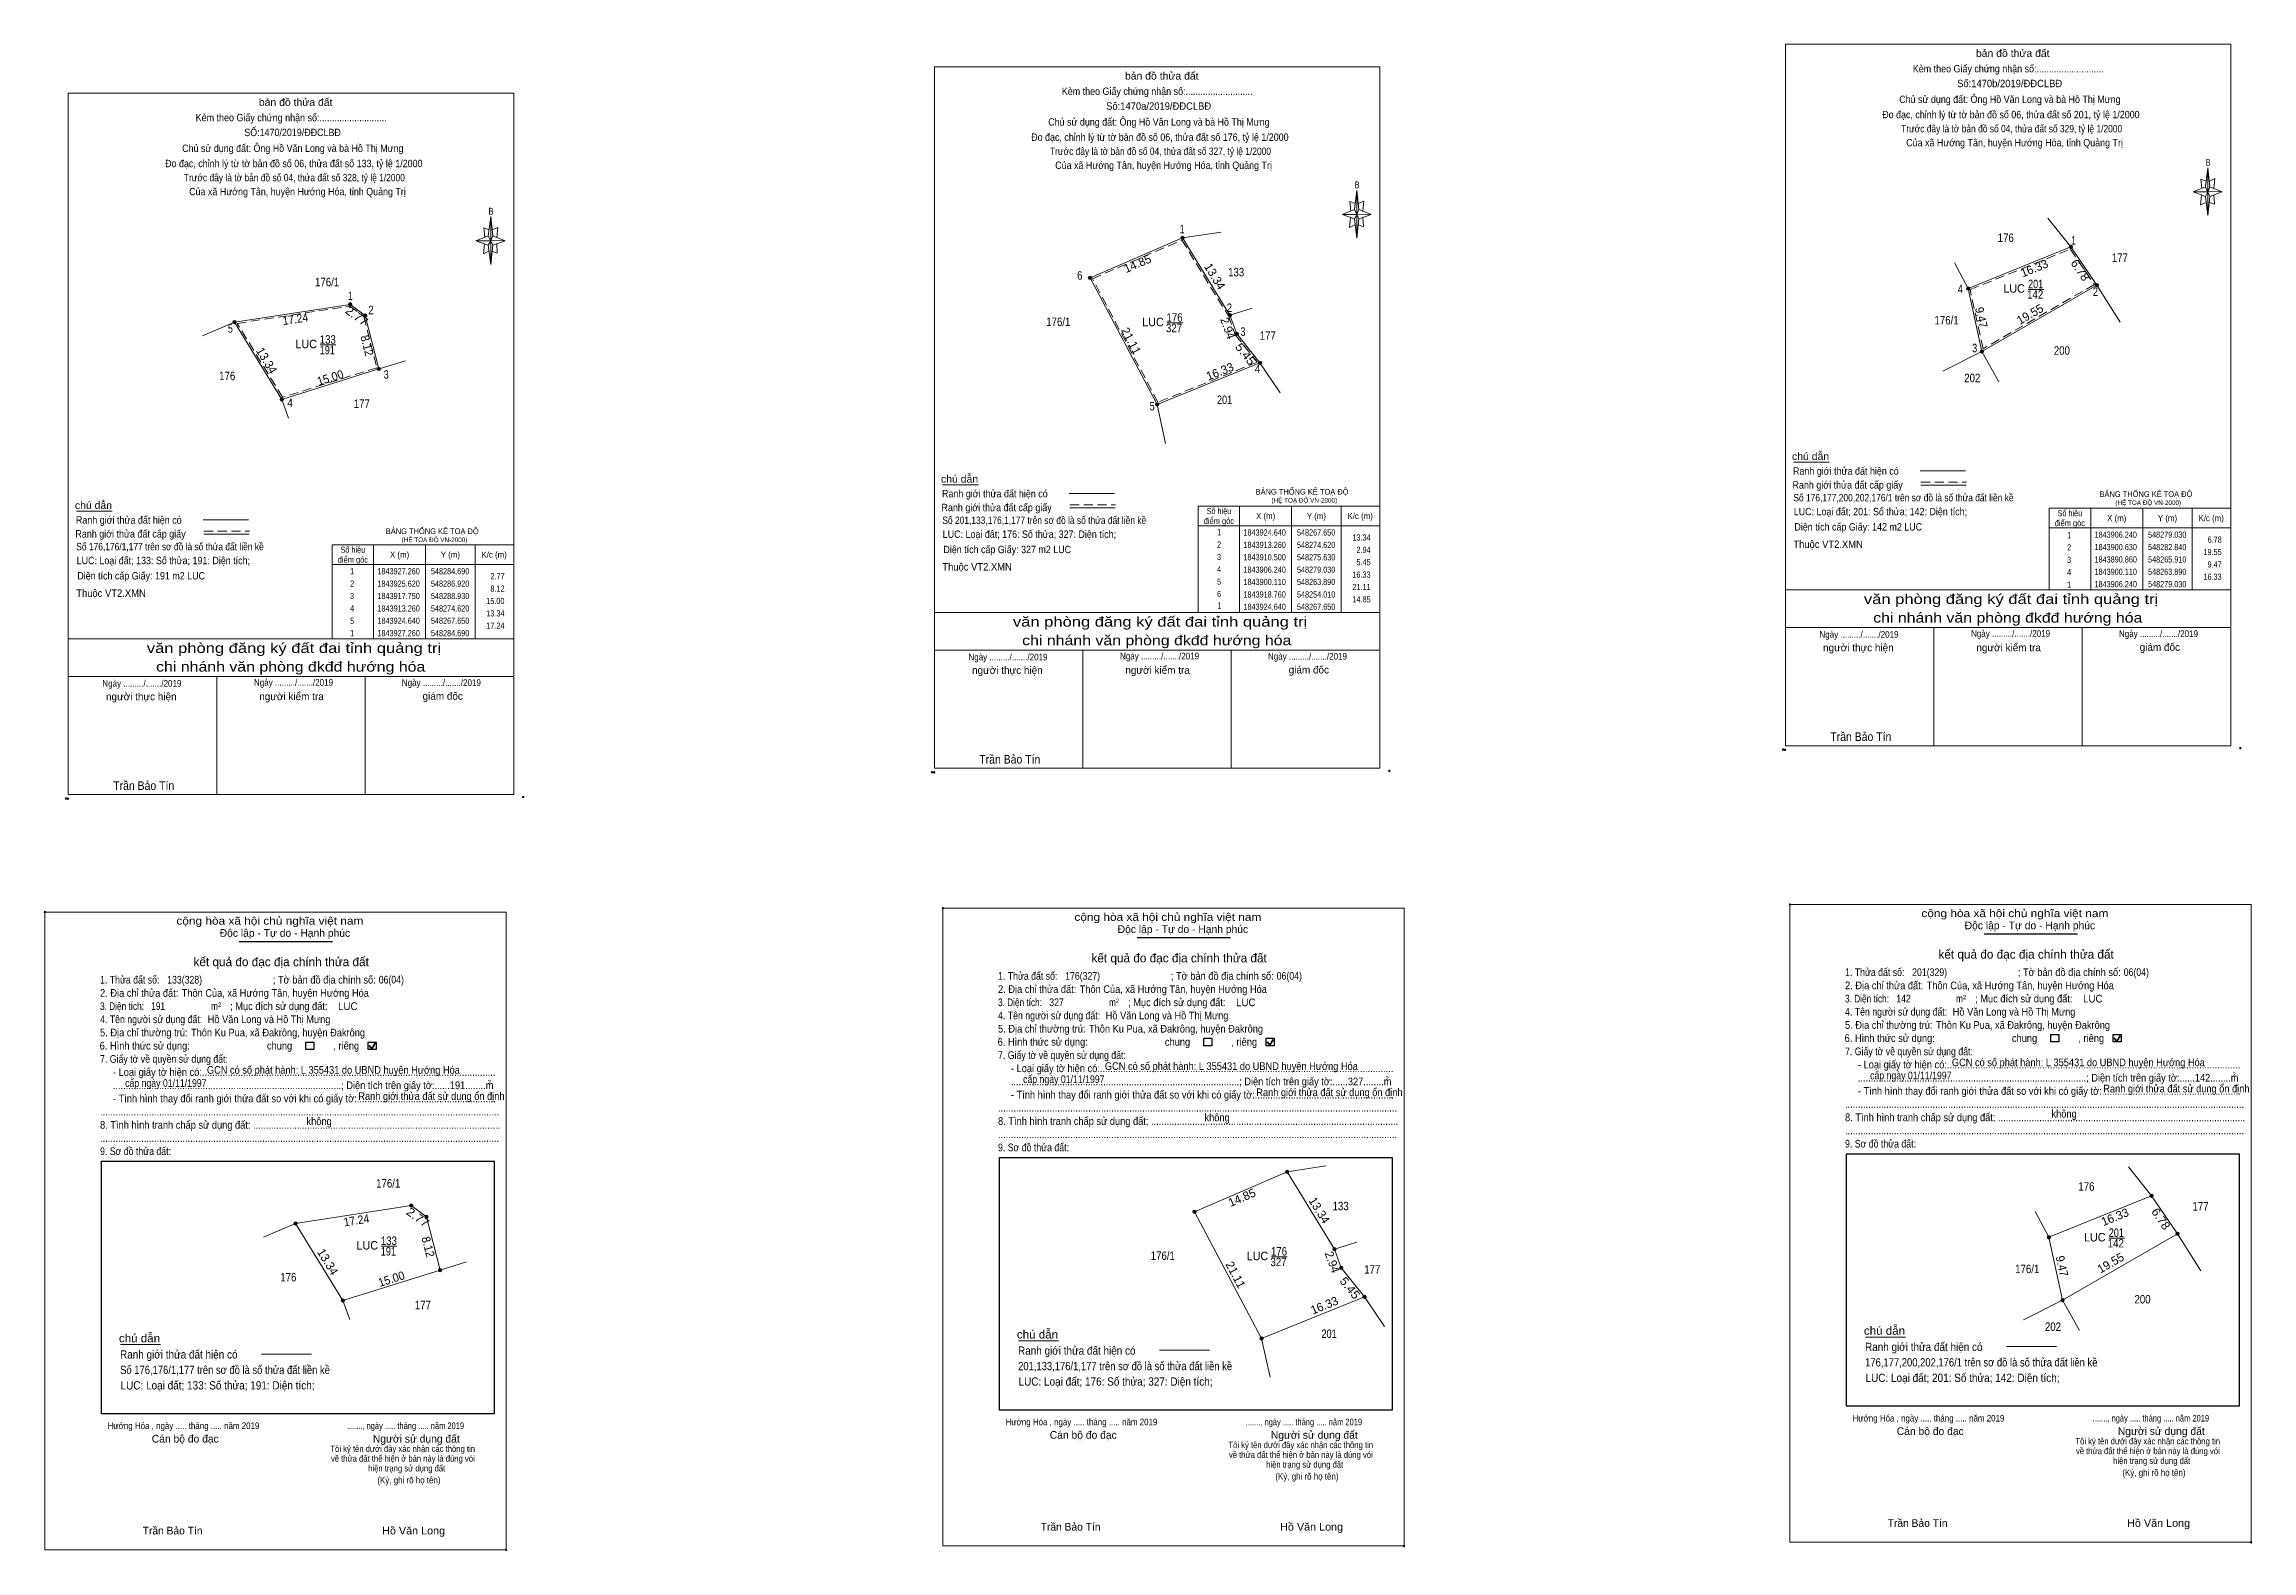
# Model space of a CAD drawing. Header units: metres. Extents: x 548238 to 548701, y 1843866 to 1844350.
# Drawn here: x 548270.6 to 548595.8, y 1844124.1 to 1844346.1 of the extents above; entities that cross this region are included whole.
import ezdxf
from ezdxf.enums import TextEntityAlignment as Align

# ---------------------------------------------------------------- set-up
doc = ezdxf.new("R2010")
doc.units = ezdxf.units.M
doc.header["$LTSCALE"] = 0.45
doc.header["$PDMODE"] = 32
doc.header["$PDSIZE"] = 0.225
doc.linetypes.add('MEDIUM_DASHED', pattern=[4.5, 3, -1.5])
for name, color, linetype, lineweight in [('10', 7, 'Continuous', 13), ('13', 7, 'Continuous', 13), ('3', 7, 'Continuous', 13), ('5', 7, 'Continuous', 13), ('63', 7, 'Continuous', 13)]:
    doc.layers.add(name, color=color, linetype=linetype, lineweight=lineweight)

msp = doc.modelspace()

# ---------------------------------------------------------------- texts
at = {"layer": '13'}
for s, width, p in [('176', 0.85, (548559.505, 1844316.98)), ('133', 0.85, (548446.145, 1844311.91)), ('177', 0.85, (548576.315, 1844314.05)), ('176/1', 0.85, (548312.25, 1844310.45)), ('LUC', 0.95, (548560.735, 1844309.5)), ('142', 0.85, (548563.835, 1844308.62)), ('201', 0.8, (548563.91, 1844310.17)), ('176', 0.85, (548437.065, 1844305.23)), ('133', 0.85, (548312.345, 1844301.99)), ('176/1', 0.85, (548419.95, 1844304.59)), ('LUC', 0.95, (548433.895, 1844304.56)), ('327', 0.85, (548436.995, 1844303.68)), ('177', 0.85, (548450.805, 1844302.57)), ('176/1', 0.85, (548550.79, 1844304.83)), ('LUC', 0.95, (548309.165, 1844301.32)), ('191', 0.8, (548312.27, 1844300.44)), ('200', 0.85, (548567.77, 1844300.36)), ('176', 0.85, (548297.535, 1844296.62)), ('202', 0.85, (548554.575, 1844296.32)), ('177', 0.85, (548317.355, 1844292.52)), ('201', 0.8, (548444.44, 1844293.1)), ('176/1', 0.85, (548321.25, 1844177.65)), ('176', 0.85, (548571.385, 1844177.19)), ('133', 0.85, (548461.535, 1844174.3)), ('177', 0.85, (548588.195, 1844174.26)), ('LUC', 0.95, (548318.165, 1844168.52)), ('133', 0.85, (548321.345, 1844169.19)), ('LUC', 0.95, (548572.615, 1844169.71)), ('142', 0.85, (548575.715, 1844168.83)), ('201', 0.8, (548575.79, 1844170.38)), ('191', 0.8, (548321.27, 1844167.64)), ('176/1', 0.85, (548435.34, 1844166.98)), ('LUC', 0.95, (548449.285, 1844166.95)), ('327', 0.85, (548452.385, 1844166.07)), ('176', 0.85, (548452.455, 1844167.62)), ('176', 0.85, (548306.535, 1844163.82)), ('177', 0.85, (548466.195, 1844164.96)), ('176/1', 0.85, (548562.67, 1844165.04)), ('177', 0.85, (548326.355, 1844159.72)), ('200', 0.85, (548579.65, 1844160.57)), ('201', 0.8, (548459.83, 1844155.49)), ('202', 0.85, (548566.455, 1844156.53))]:
    msp.add_text(s, height=1.25, dxfattribs=dict(at, width=width)).set_placement(p, align=Align.CENTER)
at = {"layer": '3'}
for s, height, width, p in [('bản đồ thửa đất', 1.094, 1.05, (548560.535, 1844344.24)), ('bản đồ thửa đất', 1.094, 1.05, (548435.185, 1844340.91)), ('Kèm theo Giấy chứng nhận số:...........................', 1.094, 0.9, (548559.865, 1844341.97)), ('Kèm theo Giấy chứng nhận số:...........................', 1.094, 0.9, (548434.515, 1844338.64)), ('Chủ sử dụng đất: Ông Hồ Văn Long và bà Hồ Thị Mưng', 1.09, 0.9, (548560.115, 1844337.45)), ('Số:1470b/2019/ĐĐCLBĐ', 1.09, 0.95, (548560.08, 1844339.79)), ('Kèm theo Giấy chứng nhận số:...........................', 1.094, 0.9, (548306.945, 1844334.76)), ('bản đồ thửa đất', 1.094, 1.05, (548307.615, 1844337.03)), ('Số:1470a/2019/ĐĐCLBĐ', 1.09, 0.95, (548434.73, 1844336.46)), ('Đo đạc, chỉnh lý từ tờ bản đồ số 06, thửa đất số 201, tỷ lệ 1/2000 ', 1.09, 0.9, (548560.445, 1844335.21)), ('SỐ:1470/2019/ĐĐCLBĐ', 1.09, 0.9, (548307.16, 1844332.58)), ('Đo đạc, chỉnh lý từ tờ bản đồ số 06, thửa đất số 176, tỷ lệ 1/2000 ', 1.09, 0.9, (548435.095, 1844331.88)), ('Chủ sử dụng đất: Ông Hồ Văn Long và bà Hồ Thị Mưng', 1.09, 0.9, (548434.765, 1844334.12)), ('Trước đây là tờ bản đồ số 04, thửa đất số 329, tỷ lệ 1/2000 ', 1.09, 0.85, (548560.545, 1844333.13)), ('Của xã Hướng Tân, huyện Hướng Hóa, tỉnh Quảng Trị', 1.09, 0.9, (548560.8, 1844331.07)), ('Đo đạc, chỉnh lý từ tờ bản đồ số 06, thửa đất số 133, tỷ lệ 1/2000 ', 1.09, 0.9, (548307.525, 1844328)), ('Chủ sử dụng đất: Ông Hồ Văn Long và bà Hồ Thị Mưng', 1.09, 0.9, (548307.195, 1844330.24)), ('Trước đây là tờ bản đồ số 04, thửa đất số 327, tỷ lệ 1/2000 ', 1.09, 0.85, (548435.175, 1844329.8)), ('B', 1.004, 0.75, (548589.31, 1844328.22)), ('Trước đây là tờ bản đồ số 04, thửa đất số 328, tỷ lệ 1/2000 ', 1.09, 0.85, (548307.595, 1844325.92)), ('Của xã Hướng Tân, huyện Hướng Hóa, tỉnh Quảng Trị', 1.09, 0.9, (548435.45, 1844327.74)), ('B', 1.004, 0.75, (548463.96, 1844324.89)), ('Của xã Hướng Tân, huyện Hướng Hóa, tỉnh Quảng Trị', 1.09, 0.9, (548307.88, 1844323.86)), ('B', 1.004, 0.75, (548336.39, 1844321.01)), ('văn phòng đăng ký đất đai tỉnh quảng trị', 1.458, 1.25, (548560.29, 1844263.63)), ('văn phòng đăng ký đất đai tỉnh quảng trị', 1.458, 1.25, (548434.94, 1844260.3)), ('chi nhánh văn phòng đkđđ hướng hóa', 1.458, 1.2, (548559.8, 1844260.89)), ('văn phòng đăng ký đất đai tỉnh quảng trị', 1.458, 1.25, (548307.37, 1844256.42)), ('chi nhánh văn phòng đkđđ hướng hóa', 1.458, 1.2, (548434.45, 1844257.56)), ('Ngày ........./......./2019', 0.9841, 0.9, (548537.885, 1844258.66)), ('Ngày ........./......./2019', 0.9841, 0.9, (548560.215, 1844258.8)), ('Ngày ........./......./2019', 0.9841, 0.9, (548581.995, 1844258.77)), ('chi nhánh văn phòng đkđđ hướng hóa', 1.458, 1.2, (548306.88, 1844253.68)), ('Ngày ........./......./2019', 0.9841, 0.9, (548412.535, 1844255.33)), ('Ngày ........./......./2019', 0.9841, 0.9, (548434.865, 1844255.47)), ('Ngày ........./......./2019', 0.9841, 0.9, (548456.645, 1844255.44)), ('Ngày ........./......./2019', 0.9841, 0.9, (548284.965, 1844251.45)), ('Ngày ........./......./2019', 0.9841, 0.9, (548307.295, 1844251.59)), ('Ngày ........./......./2019', 0.9841, 0.9, (548329.075, 1844251.56)), ('Trần Bảo Tín', 1.28, 0.9, (548538.155, 1844243.45)), ('Trần Bảo Tín', 1.28, 0.9, (548412.805, 1844240.12)), ('Trần Bảo Tín', 1.28, 0.9, (548285.235, 1844236.24)), ('Tôi ký tên dưới đây xác nhận các thông tin', 0.9368, 0.9, (548580.415, 1844139.81)), ('Tôi ký tên dưới đây xác nhận các thông tin', 0.9368, 0.9, (548323.38, 1844138.7)), ('về thửa đất thể hiện ở bản này là đúng vói', 0.9368, 0.9, (548323.4, 1844137.26)), ('Tôi ký tên dưới đây xác nhận các thông tin', 0.9368, 0.9, (548455.655, 1844139.26)), ('về thửa đất thể hiện ở bản này là đúng vói', 0.9368, 0.9, (548455.67, 1844137.82)), ('hiện trạng sử dụng đất', 0.9368, 0.9, (548456.24, 1844136.38)), ('về thửa đất thể hiện ở bản này là đúng vói', 0.9368, 0.9, (548580.43, 1844138.37)), ('hiện trạng sử dụng đất', 0.9368, 0.9, (548581, 1844136.93)), ('hiện trạng sử dụng đất', 0.9368, 0.9, (548323.97, 1844135.82))]:
    msp.add_text(s, height=height, dxfattribs=dict(at, width=width)).set_placement(p, align=Align.CENTER)
for s, height, width, p in [('chú dẫn', 1.094, 1.05, (548528.02, 1844284.85)), ('Ranh giới thửa đất hiện có ', 1.094, 0.9, (548528.16, 1844282.68)), ('chú dẫn', 1.094, 1.05, (548402.67, 1844281.52)), ('Ranh giới thửa đất hiện có ', 1.094, 0.9, (548402.81, 1844279.35)), ('BẢNG THỐNG KÊ TOẠ ĐỘ ', 0.8383, 0.95, (548449.01, 1844279.76)), ('Ranh giới thửa đất cấp giấy', 1.094, 0.9, (548528.09, 1844280.64)), ('BẢNG THỐNG KÊ TOẠ ĐỘ ', 0.8383, 0.95, (548573.31, 1844279.41)), ('chú dẫn', 1.094, 1.05, (548275.1, 1844277.64)), ('Ranh giới thửa đất cấp giấy', 1.094, 0.9, (548402.74, 1844277.31)), ('(HỆ TOẠ ĐỘ VN-2000)', 0.6779, 0.9, (548451.35, 1844278.58)), ('Số 176,177,200,202,176/1 trên sơ đồ là số thửa đất liền kề', 1.09, 0.85, (548528.22, 1844278.76)), ('LUC: Loại đất; 201: Số thửa; 142: Diện tích;', 1.09, 0.9, (548528.28, 1844276.71)), ('(HỆ TOẠ ĐỘ VN-2000)', 0.6779, 0.9, (548575.65, 1844278.23)), ('Ranh giới thửa đất cấp giấy', 1.094, 0.9, (548275.17, 1844273.43)), ('Ranh giới thửa đất hiện có ', 1.094, 0.9, (548275.24, 1844275.47)), ('BẢNG THỐNG KÊ TOẠ ĐỘ ', 0.8383, 0.95, (548320.89, 1844273.94)), ('Số 201,133,176,1,177 trên sơ đồ là số thửa đất liền kề', 1.09, 0.85, (548402.87, 1844275.43)), ('LUC: Loại đất; 176: Số thửa; 327: Diện tích;', 1.09, 0.9, (548402.93, 1844273.38)), ('Diện tích cấp Giấy: 142 m2 LUC', 1.09, 0.9, (548528.37, 1844274.46)), ('Số 176,176/1,177 trên sơ đồ là số thửa đất liền kề', 1.09, 0.85, (548275.3, 1844271.55)), ('LUC: Loại đất; 133: Số thửa; 191: Diện tích;', 1.09, 0.9, (548275.36, 1844269.5)), ('(HỆ TOẠ ĐỘ VN-2000)', 0.6779, 0.9, (548323.23, 1844272.76)), ('Diện tích cấp Giấy: 327 m2 LUC', 1.09, 0.9, (548403.02, 1844271.13)), ('Thuộc VT2.XMN', 1.09, 0.95, (548528.22, 1844271.9)), ('Diện tích cấp Giấy: 191 m2 LUC', 1.09, 0.9, (548275.45, 1844267.25)), ('Thuộc VT2.XMN', 1.09, 0.95, (548402.87, 1844268.57)), ('Thuộc VT2.XMN', 1.09, 0.95, (548275.3, 1844264.69)), ('cộng hòa xã hội chủ nghĩa việt nam', 1.134, 1.15, (548547.08, 1844217.5)), ('cộng hòa xã hội chủ nghĩa việt nam', 1.134, 1.15, (548290.05, 1844216.39)), ('cộng hòa xã hội chủ nghĩa việt nam', 1.134, 1.15, (548422.32, 1844216.95)), ('1. Thửa đất số:', 1.134, 0.85, (548278.8, 1844207.71)), ('133(328)', 1.13, 0.85, (548288.69, 1844207.71)), ('; Tờ bản đồ địa chính số:', 1.134, 0.9, (548304.25, 1844207.71)), ('06(04)', 1.13, 0.85, (548319.85, 1844207.72)), ('1. Thửa đất số:', 1.134, 0.85, (548411.07, 1844208.27)), ('176(327)', 1.13, 0.85, (548420.96, 1844208.27)), ('; Tờ bản đồ địa chính số:', 1.134, 0.9, (548436.52, 1844208.27)), ('06(04)', 1.13, 0.85, (548452.12, 1844208.28)), ('1. Thửa đất số:', 1.134, 0.85, (548535.83, 1844208.82)), ('201(329)', 1.13, 0.85, (548545.72, 1844208.82)), ('; Tờ bản đồ địa chính số:', 1.134, 0.9, (548561.28, 1844208.82)), ('06(04)', 1.13, 0.85, (548576.88, 1844208.83)), ('2. Địa chỉ thửa đất:', 1.134, 0.9, (548278.8, 1844205.76)), ('Thôn Của, xã Hướng Tân, huyện Hướng Hóa', 1.13, 0.9, (548290.83, 1844205.76)), ('3. Diện tích:', 1.134, 0.8, (548411.07, 1844204.38)), ('2. Địa chỉ thửa đất:', 1.134, 0.9, (548411.07, 1844206.32)), ('327', 1.13, 0.85, (548418.62, 1844204.39)), ('Thôn Của, xã Hướng Tân, huyện Hướng Hóa', 1.13, 0.9, (548423.1, 1844206.32)), ('2', 0.6479, 0.8, (548428.44, 1844204.84)), ('; Mục đích sử dụng đất:', 1.134, 0.9, (548430.23, 1844204.38)), ('LUC', 1.13, 0.95, (548446.13, 1844204.37)), ('3. Diện tích:', 1.134, 0.8, (548535.83, 1844204.93)), ('2. Địa chỉ thửa đất:', 1.134, 0.9, (548535.83, 1844206.87)), ('142', 1.13, 0.85, (548543.38, 1844204.94)), ('Thôn Của, xã Hướng Tân, huyện Hướng Hóa', 1.13, 0.9, (548547.86, 1844206.87)), ('m', 1.134, 0.8, (548552.18, 1844204.93)), ('2', 0.6479, 0.8, (548553.2, 1844205.39)), ('; Mục đích sử dụng đất:', 1.134, 0.9, (548554.99, 1844204.93)), ('LUC', 1.13, 0.95, (548570.89, 1844204.92)), ('4. Tên người sử dụng đất:', 1.134, 0.85, (548278.8, 1844201.88)), ('3. Diện tích:', 1.134, 0.8, (548278.8, 1844203.82)), ('191', 1.13, 0.8, (548286.35, 1844203.83)), ('Hồ Văn Long và Hồ Thị Mưng', 1.13, 0.9, (548294.66, 1844201.88)), ('m', 1.134, 0.8, (548295.15, 1844203.82)), ('2', 0.6479, 0.8, (548296.17, 1844204.28)), ('; Mục đích sử dụng đất:', 1.134, 0.9, (548297.96, 1844203.82)), ('LUC', 1.13, 0.95, (548313.86, 1844203.81)), ('4. Tên người sử dụng đất:', 1.134, 0.85, (548411.07, 1844202.44)), ('Hồ Văn Long và Hồ Thị Mưng', 1.13, 0.9, (548426.93, 1844202.44)), ('m', 1.134, 0.8, (548427.42, 1844204.38)), ('4. Tên người sử dụng đất:', 1.134, 0.85, (548535.83, 1844202.99)), ('5. Địa chỉ thường trú:', 1.134, 0.9, (548535.83, 1844201.04)), ('Thôn Ku Pua, xã Đakrông, huyện Đakrông', 1.13, 0.9, (548549.23, 1844201.04)), ('Hồ Văn Long và Hồ Thị Mưng', 1.13, 0.9, (548551.69, 1844202.99)), ('6. Hình thức sử dụng:', 1.134, 0.9, (548278.74, 1844197.99)), ('5. Địa chỉ thường trú:', 1.134, 0.9, (548278.8, 1844199.93)), ('Thôn Ku Pua, xã Đakrông, huyện Đakrông', 1.13, 0.9, (548292.2, 1844199.93)), ('chung                , riêng', 1.134, 0.9, (548303.38, 1844197.99)), ('6. Hình thức sử dụng:', 1.134, 0.9, (548411.01, 1844198.55)), ('5. Địa chỉ thường trú:', 1.134, 0.9, (548411.07, 1844200.49)), ('Thôn Ku Pua, xã Đakrông, huyện Đakrông', 1.13, 0.9, (548424.47, 1844200.49)), ('chung                , riêng', 1.134, 0.9, (548435.65, 1844198.55)), ('6. Hình thức sử dụng:', 1.134, 0.9, (548535.77, 1844199.1)), ('chung                , riêng', 1.134, 0.9, (548560.41, 1844199.1)), ('7. Giấy tờ về quyền sử dụng đất:', 1.134, 0.85, (548278.8, 1844196.04)), ('GCN có số phát hành: L 355431 do UBND huyện Hướng Hóa', 1.13, 0.9, (548294.54, 1844194.42)), ('7. Giấy tờ về quyền sử dụng đất:', 1.134, 0.85, (548411.07, 1844196.6)), ('     - Loại giấy tờ hiện có:..................................................................................................................', 1.134, 0.9, (548411.07, 1844194.66)), ('GCN có số phát hành: L 355431 do UBND huyện Hướng Hóa', 1.13, 0.9, (548426.81, 1844194.98)), ('7. Giấy tờ về quyền sử dụng đất:', 1.134, 0.85, (548535.83, 1844197.15)), ('     - Loại giấy tờ hiện có:..................................................................................................................', 1.134, 0.9, (548535.83, 1844195.21)), ('GCN có số phát hành: L 355431 do UBND huyện Hướng Hóa', 1.13, 0.9, (548551.57, 1844195.53)), ('     - Loại giấy tờ hiện có:..................................................................................................................', 1.134, 0.9, (548278.8, 1844194.1)), ('     .........................................................................................; Diện tích trên giấy tờ:......191........m', 1.13, 0.9, (548278.8, 1844192.16)), ('cấp ngày 01/11/1997', 1.13, 0.85, (548282.49, 1844192.49)), ('2', 0.6479, 0.8, (548335.89, 1844192.87)), ('     .........................................................................................; Diện tích trên giấy tờ:......327........m', 1.13, 0.9, (548411.07, 1844192.72)), ('cấp ngày 01/11/1997', 1.13, 0.85, (548414.76, 1844193.05)), ('Ranh giới thửa đất sử dụng ổn định', 1.13, 0.9, (548449.11, 1844191.12)), ('2', 0.6479, 0.8, (548468.16, 1844193.43)), ('     - Tình hình thay đổi ranh giới thửa đất so với khi có giấy tờ:......................................................', 1.134, 0.9, (548535.83, 1844191.32)), ('     .........................................................................................; Diện tích trên giấy tờ:......142........m', 1.13, 0.9, (548535.83, 1844193.27)), ('cấp ngày 01/11/1997', 1.13, 0.85, (548539.52, 1844193.6)), ('Ranh giới thửa đất sử dụng ổn định', 1.13, 0.9, (548573.87, 1844191.67)), ('2', 0.6479, 0.8, (548592.92, 1844193.98)), ('     - Tình hình thay đổi ranh giới thửa đất so với khi có giấy tờ:......................................................', 1.134, 0.9, (548278.8, 1844190.21)), ('Ranh giới thửa đất sử dụng ổn định', 1.13, 0.9, (548316.84, 1844190.56)), ('     - Tình hình thay đổi ranh giới thửa đất so với khi có giấy tờ:......................................................', 1.134, 0.9, (548411.07, 1844190.77)), ('...........................................................................................................................................................', 1.134, 0.9, (548535.83, 1844189.38)), ('8. Tình hình tranh chấp sử dụng đất: ................................................................................................', 1.134, 0.9, (548278.8, 1844186.32)), ('...........................................................................................................................................................', 1.134, 0.9, (548278.8, 1844188.27)), ('không', 1.134, 0.9, (548309.21, 1844186.85)), ('8. Tình hình tranh chấp sử dụng đất: ................................................................................................', 1.134, 0.9, (548411.07, 1844186.88)), ('...........................................................................................................................................................', 1.134, 0.9, (548411.07, 1844188.83)), ('không', 1.134, 0.9, (548441.48, 1844187.41)), ('8. Tình hình tranh chấp sử dụng đất: ................................................................................................', 1.134, 0.9, (548535.83, 1844187.43)), ('không', 1.134, 0.9, (548566.24, 1844187.96)), ('9. Sơ đồ thửa đất:', 1.134, 0.85, (548278.8, 1844182.44)), ('...........................................................................................................................................................', 1.134, 0.9, (548278.8, 1844184.38)), ('9. Sơ đồ thửa đất:', 1.134, 0.85, (548411.07, 1844183)), ('...........................................................................................................................................................', 1.134, 0.9, (548411.07, 1844184.94)), ('9. Sơ đồ thửa đất:', 1.134, 0.85, (548535.83, 1844183.55)), ('...........................................................................................................................................................', 1.134, 0.9, (548535.83, 1844185.49)), ('chú dẫn', 1.215, 1.05, (548413.85, 1844155.41)), ('chú dẫn', 1.215, 1.05, (548538.61, 1844155.96)), ('chú dẫn', 1.215, 1.05, (548281.58, 1844154.85)), ('Ranh giới thửa đất hiện có ', 1.215, 0.9, (548281.75, 1844152.46)), ('Ranh giới thửa đất hiện có ', 1.215, 0.9, (548414.02, 1844153.02)), ('Ranh giới thửa đất hiện có ', 1.215, 0.9, (548538.78, 1844153.57)), ('Số 176,176/1,177 trên sơ đồ là số thửa đất liền kề', 1.22, 0.85, (548281.76, 1844150.18)), ('201,133,176/1,177 trên sơ đồ là số thửa đất liền kề', 1.22, 0.85, (548414.03, 1844150.74)), ('176,177,200,202,176/1 trên sơ đồ là số thửa đất liền kề', 1.22, 0.85, (548538.79, 1844151.29)), ('LUC: Loại đất; 201: Số thửa; 142: Diện tích;', 1.22, 0.9, (548538.85, 1844149.01)), ('LUC: Loại đất; 133: Số thửa; 191: Diện tích;', 1.22, 0.9, (548281.82, 1844147.9)), ('LUC: Loại đất; 176: Số thửa; 327: Diện tích;', 1.22, 0.9, (548414.09, 1844148.46)), ('Hướng Hóa , ngày ..... tháng ..... năm 2019', 0.972, 0.9, (548412.18, 1844142.63)), ('......., ngày ..... tháng ..... năm 2019', 0.972, 0.85, (548447.56, 1844142.63)), ('Hướng Hóa , ngày ..... tháng ..... năm 2019', 0.972, 0.9, (548536.94, 1844143.18)), ('......., ngày ..... tháng ..... năm 2019', 0.972, 0.85, (548572.32, 1844143.18)), ('Hướng Hóa , ngày ..... tháng ..... năm 2019', 0.972, 0.9, (548279.91, 1844142.07)), ('......., ngày ..... tháng ..... năm 2019', 0.972, 0.85, (548315.29, 1844142.07)), ('(Ký, ghi rõ họ tên)', 0.972, 0.9, (548319.65, 1844134.06)), ('(Ký, ghi rõ họ tên)', 0.972, 0.9, (548451.92, 1844134.62)), ('(Ký, ghi rõ họ tên)', 0.972, 0.9, (548576.68, 1844135.17)), ('Hồ Văn Long', 1.13, 1.05, (548320.36, 1844126.54)), ('Hồ Văn Long', 1.13, 1.05, (548452.63, 1844127.1)), ('Hồ Văn Long', 1.13, 1.05, (548577.39, 1844127.65))]:
    msp.add_text(s, height=height, dxfattribs=dict(at, width=width)).set_placement(p)
for s, height, p in [('người thực hiện', 1.094, (548537.795, 1844256.67)), ('người kiểm tra', 1.094, (548559.925, 1844256.68)), ('giám đốc', 1.094, (548582.2, 1844256.73)), ('người thực hiện', 1.094, (548412.445, 1844253.34)), ('người kiểm tra', 1.094, (548434.575, 1844253.35)), ('giám đốc', 1.094, (548456.85, 1844253.4)), ('người thực hiện', 1.094, (548284.875, 1844249.46)), ('người kiểm tra', 1.094, (548307.005, 1844249.47)), ('giám đốc', 1.094, (548329.28, 1844249.52)), ('kết quả đo đạc địa chính thửa đất', 1.296, (548437.745, 1844210.83)), ('kết quả đo đạc địa chính thửa đất', 1.296, (548562.505, 1844211.38)), ('kết quả đo đạc địa chính thửa đất', 1.296, (548305.48, 1844210.27)), ('.', 0.324, (548338.5997, 1844124.12)), ('.', 0.324, (548470.8697, 1844124.68)), ('.', 0.324, (548595.6297, 1844125.23))]:
    msp.add_text(s, height=height, dxfattribs=at).set_placement(p, align=Align.CENTER)
for s, height, p in [('Độc lập - Tự do - Hạnh phúc', 1.134, (548296.42, 1844214.6)), ('Độc lập - Tự do - Hạnh phúc', 1.134, (548428.69, 1844215.16)), ('Độc lập - Tự do - Hạnh phúc', 1.134, (548553.45, 1844215.71)), ('Cán bộ đo đạc', 1.134, (548286.42, 1844140.08)), ('Người sử dụng đất', 1.134, (548318.98, 1844140.08)), ('Cán bộ đo đạc', 1.134, (548418.69, 1844140.64)), ('Người sử dụng đất', 1.134, (548451.25, 1844140.64)), ('Cán bộ đo đạc', 1.134, (548543.45, 1844141.19)), ('Người sử dụng đất', 1.134, (548576.01, 1844141.19)), ('Trần Bảo Tín', 1.13, (548285.08, 1844126.54)), ('Trần Bảo Tín', 1.13, (548417.35, 1844127.1)), ('Trần Bảo Tín', 1.13, (548542.11, 1844127.65))]:
    msp.add_text(s, height=height, dxfattribs=at).set_placement(p)
at = {"layer": '63'}
for s, height, width, p in [(' 1', 1.25, 0.75, (548438.54, 1844318.27)), (' 1', 1.25, 0.75, (548569.82, 1844316.59)), (' 1', 1.25, 0.75, (548316, 1844308.43)), (' 6', 1.25, 0.85, (548423.5, 1844311.42)), (' 4', 1.25, 0.85, (548553.21, 1844309.44)), (' 2', 1.25, 0.85, (548573.11, 1844309.03)), (' 2', 1.25, 0.85, (548319.11, 1844306.34)), (' 2', 1.25, 0.85, (548445.54, 1844306.66)), (' 5', 1.25, 0.8, (548298.37, 1844303.61)), (' 3', 1.25, 0.8, (548447.51, 1844303.15)), (' 3', 1.25, 0.8, (548555.3, 1844300.73)), (' 3', 1.25, 0.8, (548321.32, 1844296.83)), (' 4', 1.25, 0.85, (548449.69, 1844297.67)), (' 4', 1.25, 0.85, (548307.18, 1844292.66)), (' 5', 1.25, 0.8, (548434.15, 1844292.16)), ('13.34', 0.9112, 0.85, (548465.94, 1844272.98)), ('2.94', 0.9112, 0.85, (548465.95, 1844271.16)), ('19.55', 0.9112, 0.85, (548591.3, 1844270.84)), ('6.78', 0.9112, 0.85, (548591.31, 1844272.67)), ('2.77', 0.9112, 0.85, (548338.39, 1844267.28)), ('16.33', 0.9112, 0.85, (548465.94, 1844267.51)), ('5.45', 0.9112, 0.85, (548465.95, 1844269.35)), ('16.33', 0.9112, 0.85, (548591.3, 1844267.2)), ('9.47', 0.9112, 0.85, (548591.31, 1844269.02)), ('15.00', 0.9112, 0.85, (548338.37, 1844263.63)), ('8.12', 0.9112, 0.85, (548338.38, 1844265.45)), ('21.11', 0.9112, 0.85, (548465.95, 1844265.69)), ('14.85', 0.9112, 0.85, (548465.95, 1844263.87)), ('13.34', 0.9112, 0.85, (548338.37, 1844261.8)), ('17.24', 0.9112, 0.85, (548338.37, 1844259.99))]:
    msp.add_text(s, height=height, dxfattribs=dict(at, width=width)).set_placement(p, align=Align.RIGHT)
for s, rotation, p in [('14.85', 23.32, (548431.8626, 1844313.2159)), ('13.34', 301.487, (548442.4675, 1844311.5864)), ('16.33', 22.042, (548563.9454, 1844312.5334)), ('19.55', 29.988, (548563.3926, 1844305.7949)), ('21.11', 297.913, (548430.1207, 1844302.1176)), ('2.94', 290.1, (548444.3318, 1844304.0648)), ('13.34', 301.487, (548302.8075, 1844299.1864)), ('16.33', 22.042, (548443.9854, 1844297.3234)), ('14.85', 23.32, (548447.2526, 1844175.6059)), ('13.34', 301.487, (548457.8575, 1844173.9764)), ('16.33', 22.042, (548575.8254, 1844172.7434)), ('13.34', 301.487, (548311.8075, 1844166.3864)), ('21.11', 297.913, (548445.5107, 1844164.5076)), ('2.94', 290.1, (548459.7218, 1844166.4548)), ('19.55', 29.988, (548575.2726, 1844166.0049)), ('16.33', 22.042, (548459.3754, 1844159.7134))]:
    msp.add_text(s, height=1.25, rotation=rotation, dxfattribs=at).set_placement(p, align=Align.CENTER)
for s, rotation, width, p in [('6.78', 304.182, 1.05, (548569.9545, 1844312.4761)), ('17.24', 8.741, 0.9, (548307.66, 1844305.0106)), ('2.77', 323.668, 1.1, (548316.2347, 1844305.5581)), ('9.47', 282.319, 0.95, (548555.3036, 1844305.7283)), ('8.12', 284.327, 0.95, (548317.5257, 1844301.5597)), ('5.45', 308.594, 1.1, (548447.0294, 1844300.0749)), ('15.00', 17.42, 0.95, (548312.9029, 1844296.3934)), ('17.24', 8.741, 0.9, (548316.66, 1844172.2106)), ('2.77', 323.668, 1.1, (548325.2347, 1844172.7581)), ('6.78', 304.182, 1.05, (548581.8345, 1844172.6861)), ('8.12', 284.327, 0.95, (548326.5257, 1844168.7597)), ('9.47', 282.319, 0.95, (548567.1836, 1844165.9383)), ('15.00', 17.42, 0.95, (548321.9029, 1844163.5934)), ('5.45', 308.594, 1.1, (548462.4194, 1844162.4649))]:
    msp.add_text(s, height=1.25, rotation=rotation, dxfattribs=dict(at, width=width)).set_placement(p, align=Align.CENTER)
for s, width, p in [('Số hiệu', 0.85, (548443.61, 1844276.88)), ('X (m)', 0.95, (548450.49, 1844276.15)), ('Y (m)', 0.95, (548457.965, 1844276.15)), ('K/c (m)', 0.95, (548464.415, 1844276.15)), ('Số hiệu', 0.85, (548568.95, 1844276.57)), ('điểm góc', 0.9, (548443.605, 1844275.42)), (' 1', 0.75, (548443.475, 1844273.76)), ('1843924.640', 0.85, (548450.34, 1844273.72)), ('548267.650', 0.85, (548457.925, 1844273.72)), ('điểm góc', 0.9, (548568.955, 1844275.11)), (' 1', 0.75, (548568.675, 1844273.33)), ('1843906.240', 0.85, (548575.7, 1844273.4)), ('X (m)', 0.95, (548575.85, 1844275.84)), ('548279.030', 0.85, (548583.285, 1844273.4)), ('Y (m)', 0.95, (548583.325, 1844275.84)), ('K/c (m)', 0.95, (548589.765, 1844275.84)), ('điểm góc', 0.9, (548316.045, 1844269.72)), ('Số hiệu', 0.85, (548316.04, 1844271.18)), ('X (m)', 0.95, (548322.92, 1844270.45)), ('Y (m)', 0.95, (548330.405, 1844270.45)), ('K/c (m)', 0.95, (548336.845, 1844270.45)), (' 3', 0.8, (548443.47, 1844270.11)), (' 2', 0.85, (548443.485, 1844271.94)), ('1843913.260', 0.85, (548450.34, 1844271.89)), ('1843910.500', 0.85, (548450.34, 1844270.07)), ('548274.620', 0.85, (548457.925, 1844271.89)), ('548275.630', 0.85, (548457.925, 1844270.07)), (' 3', 0.8, (548568.68, 1844269.69)), (' 2', 0.85, (548568.695, 1844271.52)), ('1843900.630', 0.85, (548575.7, 1844271.57)), ('1843890.860', 0.85, (548575.7, 1844269.75)), ('548282.840', 0.85, (548583.285, 1844271.57)), ('548265.910', 0.85, (548583.285, 1844269.75)), (' 1', 0.75, (548315.775, 1844268.01)), ('1843927.260', 0.85, (548322.78, 1844268.01)), ('548284.690', 0.85, (548330.365, 1844268.01)), (' 4', 0.85, (548443.475, 1844268.29)), (' 5', 0.8, (548443.48, 1844266.47)), ('1843906.240', 0.85, (548450.34, 1844268.24)), ('1843900.110', 0.85, (548450.34, 1844266.43)), ('548279.030', 0.85, (548457.925, 1844268.24)), ('548263.890', 0.85, (548457.925, 1844266.43)), (' 4', 0.85, (548568.685, 1844267.87)), ('1843900.110', 0.85, (548575.7, 1844267.93)), ('548263.890', 0.85, (548583.285, 1844267.93)), (' 3', 0.8, (548315.77, 1844264.36)), (' 2', 0.85, (548315.785, 1844266.18)), ('1843925.620', 0.85, (548322.78, 1844266.18)), ('1843917.750', 0.85, (548322.78, 1844264.36)), ('548286.920', 0.85, (548330.365, 1844266.18)), ('548288.930', 0.85, (548330.365, 1844264.36)), (' 6', 0.85, (548443.485, 1844264.65)), ('1843918.760', 0.85, (548450.34, 1844264.59)), ('548254.010', 0.85, (548457.925, 1844264.59)), (' 1', 0.75, (548568.675, 1844266.04)), ('1843906.240', 0.85, (548575.7, 1844266.11)), ('548279.030', 0.85, (548583.285, 1844266.11)), (' 4', 0.85, (548315.785, 1844262.53)), (' 5', 0.8, (548315.78, 1844260.72)), ('1843913.260', 0.85, (548322.78, 1844262.53)), ('1843924.640', 0.85, (548322.78, 1844260.72)), ('548274.620', 0.85, (548330.365, 1844262.53)), ('548267.650', 0.85, (548330.365, 1844260.72)), (' 1', 0.75, (548443.525, 1844262.97)), ('1843924.640', 0.85, (548450.34, 1844262.78)), ('548267.650', 0.85, (548457.925, 1844262.78)), (' 1', 0.75, (548315.775, 1844258.89)), ('1843927.260', 0.85, (548322.78, 1844258.89)), ('548284.690', 0.85, (548330.365, 1844258.89))]:
    msp.add_text(s, height=0.9112, dxfattribs=dict(at, width=width)).set_placement(p, align=Align.CENTER)

# ---------------------------------------------------------------- hatches: boundary and pattern name
at = {"layer": '5'}
for points in [[(548438.51, 1844317.57, 1), (548438.01, 1844317.57, 1)], [(548569.36, 1844316.24, 1), (548568.86, 1844316.24, 1)], [(548424.87, 1844311.69, 1), (548424.37, 1844311.69, 1)], [(548554.22, 1844310.11, 1), (548553.72, 1844310.11, 1)], [(548573.17, 1844310.63, 1), (548572.67, 1844310.63, 1)], [(548315.89, 1844307.79, 1), (548315.39, 1844307.79, 1)], [(548318.12, 1844306.15, 1), (548317.62, 1844306.15, 1)], [(548445.48, 1844306.19, 1), (548444.98, 1844306.19, 1)], [(548298.85, 1844305.17, 1), (548298.35, 1844305.17, 1)], [(548446.49, 1844303.43, 1), (548445.99, 1844303.43, 1)], [(548556.24, 1844300.86, 1), (548555.74, 1844300.86, 1)], [(548320.13, 1844298.28, 1), (548319.63, 1844298.28, 1)], [(548449.89, 1844299.17, 1), (548449.39, 1844299.17, 1)], [(548305.82, 1844293.79, 1), (548305.32, 1844293.79, 1)], [(548434.75, 1844293.04, 1), (548434.25, 1844293.04, 1)], [(548453.9, 1844179.96, 1), (548453.4, 1844179.96, 1)], [(548581.24, 1844176.45, 1), (548580.74, 1844176.45, 1)], [(548324.89, 1844174.99, 1), (548324.39, 1844174.99, 1)], [(548327.12, 1844173.35, 1), (548326.62, 1844173.35, 1)], [(548440.26, 1844174.08, 1), (548439.76, 1844174.08, 1)], [(548307.85, 1844172.37, 1), (548307.35, 1844172.37, 1)], [(548566.1, 1844170.32, 1), (548565.6, 1844170.32, 1)], [(548585.05, 1844170.84, 1), (548584.55, 1844170.84, 1)], [(548460.87, 1844168.58, 1), (548460.37, 1844168.58, 1)], [(548329.13, 1844165.48, 1), (548328.63, 1844165.48, 1)], [(548461.88, 1844165.82, 1), (548461.38, 1844165.82, 1)], [(548314.82, 1844160.99, 1), (548314.32, 1844160.99, 1)], [(548465.28, 1844161.56, 1), (548464.78, 1844161.56, 1)], [(548568.12, 1844161.07, 1), (548567.62, 1844161.07, 1)], [(548450.14, 1844155.43, 1), (548449.64, 1844155.43, 1)]]:
    msp.add_hatch(color=256, dxfattribs=at).paths.add_polyline_path(points)

# ---------------------------------------------------------------- linework, layer by layer
at = {"layer": '10'}
for p, q in [((548565.71, 1844320.5), (548569.11, 1844316.24)), ((548438.26, 1844317.57), (548443.95, 1844318.44)), ((548553.97, 1844310.11), (548569.11, 1844316.24)), ((548572.92, 1844310.63), (548569.11, 1844316.24)), ((548553.97, 1844310.11), (548551.95, 1844313.92)), ((548434.5, 1844293.04), (548424.62, 1844311.69)), ((548555.99, 1844300.86), (548553.97, 1844310.11)), ((548572.92, 1844310.63), (548576.36, 1844305.15)), ((548445.23, 1844306.19), (548448.51, 1844307.22)), ((548298.6, 1844305.17), (548293.87, 1844303.13)), ((548319.88, 1844298.28), (548317.87, 1844306.15)), ((548446.24, 1844303.43), (548445.23, 1844306.19)), ((548446.24, 1844303.43), (548449.64, 1844299.17)), ((548555.99, 1844300.86), (548558.47, 1844296.39)), ((548305.57, 1844293.79), (548319.88, 1844298.28)), ((548319.89, 1844298.27), (548323.79, 1844299.49)), ((548434.5, 1844293.04), (548449.64, 1844299.17)), ((548452.63, 1844294.77), (548449.64, 1844299.17)), ((548435.75, 1844287.3), (548434.5, 1844293.04)), ((548453.65, 1844179.96), (548459.34, 1844180.83)), ((548577.59, 1844180.71), (548580.99, 1844176.45)), ((548565.85, 1844170.32), (548580.99, 1844176.45)), ((548584.8, 1844170.84), (548580.99, 1844176.45)), ((548328.88, 1844165.48), (548326.87, 1844173.35)), ((548449.89, 1844155.43), (548440.01, 1844174.08)), ((548565.85, 1844170.32), (548563.83, 1844174.13)), ((548307.6, 1844172.37), (548302.87, 1844170.33)), ((548567.87, 1844161.07), (548565.85, 1844170.32)), ((548584.8, 1844170.84), (548588.24, 1844165.36)), ((548328.89, 1844165.47), (548332.79, 1844166.69)), ((548460.62, 1844168.58), (548463.9, 1844169.61)), ((548461.63, 1844165.82), (548460.62, 1844168.58)), ((548314.57, 1844160.99), (548328.88, 1844165.48)), ((548461.63, 1844165.82), (548465.03, 1844161.56)), ((548449.89, 1844155.43), (548465.03, 1844161.56)), ((548468.02, 1844157.16), (548465.03, 1844161.56)), ((548567.87, 1844161.07), (548570.35, 1844156.6)), ((548451.14, 1844149.69), (548449.89, 1844155.43))]:
    msp.add_line(p, q, dxfattribs=at)
for points in [[(548445.23, 1844306.19), (548438.26, 1844317.57), (548424.62, 1844311.69)], [(548572.92, 1844310.63), (548555.99, 1844300.86), (548550.22, 1844297.94)], [(548298.6, 1844305.17), (548315.64, 1844307.79), (548317.87, 1844306.15)], [(548306.58, 1844291.03), (548305.57, 1844293.79), (548298.6, 1844305.17)], [(548460.62, 1844168.58), (548453.65, 1844179.96), (548440.01, 1844174.08)], [(548307.6, 1844172.37), (548324.64, 1844174.99), (548326.87, 1844173.35)], [(548315.58, 1844158.23), (548314.57, 1844160.99), (548307.6, 1844172.37)], [(548584.8, 1844170.84), (548567.87, 1844161.07), (548562.1, 1844158.15)]]:
    msp.add_lwpolyline(points, dxfattribs=at)
at = {"layer": '13'}
for p, q in [((548562.79, 1844309.98), (548565.11, 1844309.98)), ((548435.95, 1844305.05), (548438.27, 1844305.05)), ((548311.22, 1844301.81), (548313.54, 1844301.81)), ((548574.67, 1844170.19), (548576.99, 1844170.19)), ((548320.22, 1844169.01), (548322.54, 1844169.01)), ((548451.34, 1844167.44), (548453.66, 1844167.44))]:
    msp.add_line(p, q, dxfattribs=at)
at = {"layer": '3'}
for p, q in [((548588.91, 1844325.09), (548589.28, 1844327.92)), ((548463.56, 1844321.76), (548463.93, 1844324.59)), ((548588.91, 1844323.7), (548587.09, 1844324.35)), ((548589.57, 1844323.7), (548589.28, 1844320.86)), ((548590.23, 1844322.53), (548589.5, 1844322.82)), ((548589.57, 1844325.09), (548591.4, 1844324.35)), ((548590.15, 1844323.92), (548590.23, 1844322.53)), ((548335.99, 1844317.88), (548336.36, 1844320.71)), ((548463.56, 1844320.37), (548461.74, 1844321.02)), ((548464.22, 1844320.37), (548463.93, 1844317.53)), ((548464.88, 1844319.2), (548464.15, 1844319.49)), ((548464.22, 1844321.76), (548466.05, 1844321.02)), ((548464.8, 1844320.59), (548464.88, 1844319.2)), ((548335.99, 1844316.49), (548334.17, 1844317.14)), ((548336.65, 1844316.49), (548336.36, 1844313.65)), ((548336.65, 1844317.88), (548338.48, 1844317.14)), ((548337.23, 1844316.71), (548337.31, 1844315.32)), ((548337.31, 1844315.32), (548336.58, 1844315.61)), ((548528.24, 1844284.54), (548533.52, 1844284.54)), ((548402.89, 1844281.21), (548408.17, 1844281.21)), ((548546.9, 1844283.27), (548553.57, 1844283.27)), ((548547.01, 1844281.13), (548553.67, 1844281.13)), ((548275.32, 1844277.33), (548280.6, 1844277.33)), ((548421.55, 1844279.94), (548428.22, 1844279.94)), ((548421.66, 1844277.8), (548428.32, 1844277.8)), ((548293.98, 1844276.06), (548300.65, 1844276.06)), ((548294.09, 1844273.92), (548300.75, 1844273.92)), ((548527.04, 1844265.72), (548592.65, 1844265.72)), ((548401.69, 1844262.39), (548467.3, 1844262.39)), ((548274.12, 1844258.51), (548339.73, 1844258.51)), ((548527.04, 1844260.18), (548592.5, 1844260.18)), ((548527.04, 1844260.18), (548592.5, 1844260.18)), ((548527.04, 1844260.18), (548592.5, 1844260.18)), ((548548.91, 1844242.76), (548548.91, 1844260.18)), ((548570.78, 1844242.76), (548570.78, 1844260.18)), ((548401.69, 1844256.85), (548467.15, 1844256.85)), ((548401.69, 1844256.85), (548467.15, 1844256.85)), ((548401.69, 1844256.85), (548467.15, 1844256.85)), ((548423.56, 1844239.43), (548423.56, 1844256.85)), ((548445.43, 1844239.43), (548445.43, 1844256.85)), ((548274.12, 1844252.97), (548339.58, 1844252.97)), ((548274.12, 1844252.97), (548339.58, 1844252.97)), ((548274.12, 1844252.97), (548339.58, 1844252.97)), ((548295.99, 1844235.55), (548295.99, 1844252.97)), ((548317.86, 1844235.55), (548317.86, 1844252.97)), ((548281.83, 1844154.52), (548287.69, 1844154.52)), ((548414.1, 1844155.08), (548419.96, 1844155.08)), ((548434.84, 1844153.67), (548442.24, 1844153.67)), ((548538.86, 1844155.63), (548544.72, 1844155.63)), ((548559.6, 1844154.22), (548567, 1844154.22)), ((548302.57, 1844153.11), (548309.97, 1844153.11))]:
    msp.add_line(p, q, dxfattribs=at)
at = {"layer": '3', "linetype": 'MEDIUM_DASHED'}
for p, q in [((548547.01, 1844281.59), (548553.71, 1844281.59)), ((548421.66, 1844278.26), (548428.36, 1844278.26)), ((548294.09, 1844274.38), (548300.79, 1844274.38))]:
    msp.add_line(p, q, dxfattribs=at)
at = {"layer": '3', "lineweight": 25}
for p, q in [((548299.29, 1844213.93), (548313.03, 1844213.93)), ((548431.56, 1844214.49), (548445.3, 1844214.49)), ((548556.32, 1844215.04), (548570.06, 1844215.04)), ((548279.01, 1844181.53), (548336.84, 1844181.53)), ((548336.84, 1844181.53), (548336.84, 1844144.31)), ((548411.28, 1844182.09), (548469.11, 1844182.09)), ((548469.11, 1844182.09), (548469.11, 1844144.87)), ((548536.04, 1844182.64), (548593.87, 1844182.64)), ((548593.87, 1844182.64), (548593.87, 1844145.42))]:
    msp.add_line(p, q, dxfattribs=at)
at = {"layer": '3', "lineweight": 35}
for p, q in [((548450.72, 1844199.14), (548451.11, 1844198.64)), ((548451.11, 1844198.64), (548451.58, 1844199.48)), ((548575.48, 1844199.69), (548575.87, 1844199.19)), ((548575.87, 1844199.19), (548576.34, 1844200.03)), ((548318.45, 1844198.58), (548318.84, 1844198.08)), ((548318.84, 1844198.08), (548319.31, 1844198.92))]:
    msp.add_line(p, q, dxfattribs=at)
at = {"layer": '3'}
for points in [[(548527.04, 1844346.13), (548592.65, 1844346.13), (548592.65, 1844242.76), (548527.04, 1844242.76)], [(548401.69, 1844342.8), (548467.3, 1844342.8), (548467.3, 1844239.43), (548401.69, 1844239.43)], [(548274.12, 1844338.92), (548339.73, 1844338.92), (548339.73, 1844235.55), (548274.12, 1844235.55)], [(548589.28, 1844327.92), (548589.57, 1844325.09), (548589.28, 1844324.35)], [(548463.93, 1844324.59), (548464.22, 1844321.76), (548463.93, 1844321.02)], [(548589.28, 1844324.35), (548587.09, 1844324.35), (548588.91, 1844325.09), (548589.57, 1844323.7), (548591.4, 1844324.35), (548589.28, 1844324.43)], [(548589.28, 1844324.35), (548589.28, 1844320.86), (548588.91, 1844323.7)], [(548336.36, 1844320.71), (548336.65, 1844317.88), (548336.36, 1844317.14)], [(548463.93, 1844321.02), (548461.74, 1844321.02), (548463.56, 1844321.76), (548464.22, 1844320.37), (548466.05, 1844321.02), (548463.93, 1844321.1)], [(548463.93, 1844321.02), (548463.93, 1844317.53), (548463.56, 1844320.37)], [(548336.36, 1844317.14), (548334.17, 1844317.14), (548335.99, 1844317.88), (548336.65, 1844316.49), (548338.48, 1844317.14), (548336.36, 1844317.22)], [(548336.36, 1844317.14), (548336.36, 1844313.65), (548335.99, 1844316.49)], [(548402.95, 1844218.8), (548470.88, 1844218.8), (548470.88, 1844124.84), (548402.95, 1844124.84)], [(548527.71, 1844219.35), (548595.64, 1844219.35), (548595.64, 1844125.39), (548527.71, 1844125.39)], [(548270.68, 1844218.24), (548338.61, 1844218.24), (548338.61, 1844124.28), (548270.68, 1844124.28)]]:
    msp.add_lwpolyline(points, close=True, dxfattribs=at)
for points in [[(548589.06, 1844325.96), (548588.26, 1844326.25), (548588.4, 1844324.86)], [(548589.5, 1844325.96), (548590.3, 1844326.32), (548590.15, 1844324.86)], [(548463.71, 1844322.63), (548462.91, 1844322.92), (548463.05, 1844321.53)], [(548464.15, 1844322.63), (548464.95, 1844322.99), (548464.8, 1844321.53)], [(548589.28, 1844324.35), (548588.91, 1844325.09), (548587.09, 1844324.35)], [(548588.33, 1844323.92), (548588.18, 1844322.46), (548588.98, 1844322.82)], [(548589.28, 1844324.35), (548589.57, 1844323.7), (548591.4, 1844324.35)], [(548463.93, 1844321.02), (548463.56, 1844321.76), (548461.74, 1844321.02)], [(548462.98, 1844320.59), (548462.83, 1844319.13), (548463.63, 1844319.49)], [(548463.93, 1844321.02), (548464.22, 1844320.37), (548466.05, 1844321.02)], [(548336.36, 1844317.14), (548335.99, 1844317.88), (548334.17, 1844317.14)], [(548335.41, 1844316.71), (548335.26, 1844315.25), (548336.06, 1844315.61)], [(548336.14, 1844318.75), (548335.34, 1844319.04), (548335.48, 1844317.65)], [(548336.36, 1844317.14), (548336.65, 1844316.49), (548338.48, 1844317.14)], [(548336.58, 1844318.75), (548337.38, 1844319.11), (548337.23, 1844317.65)], [(548592.65, 1844242.76), (548527.04, 1844242.76), (548527.04, 1844260.18)], [(548467.3, 1844239.43), (548401.69, 1844239.43), (548401.69, 1844256.85)], [(548339.73, 1844235.55), (548274.12, 1844235.55), (548274.12, 1844252.97)]]:
    msp.add_lwpolyline(points, dxfattribs=at)
at = {"layer": '3', "linetype": 'MEDIUM_DASHED'}
for points in [[(548438.16, 1844317.25), (548445, 1844306.08), (548446.02, 1844303.31), (548449.24, 1844299.28), (548434.62, 1844293.36), (548424.97, 1844311.57)], [(548569.02, 1844315.93), (548572.56, 1844310.71), (548556.16, 1844301.25), (548554.26, 1844309.96)], [(548315.58, 1844307.53), (548317.65, 1844306), (548319.58, 1844298.45), (548305.68, 1844294.09), (548299.01, 1844304.98)]]:
    msp.add_lwpolyline(points, close=True, dxfattribs=at)
at = {"layer": '3', "lineweight": 25}
for points in [[(548309.12, 1844199.08), (548310.29, 1844199.08), (548310.29, 1844197.99), (548309.12, 1844197.99)], [(548318.3, 1844199.08), (548319.47, 1844199.08), (548319.47, 1844197.99), (548318.3, 1844197.99)], [(548441.39, 1844199.64), (548442.56, 1844199.64), (548442.56, 1844198.55), (548441.39, 1844198.55)], [(548450.57, 1844199.64), (548451.74, 1844199.64), (548451.74, 1844198.55), (548450.57, 1844198.55)], [(548566.15, 1844200.19), (548567.32, 1844200.19), (548567.32, 1844199.1), (548566.15, 1844199.1)], [(548575.33, 1844200.19), (548576.5, 1844200.19), (548576.5, 1844199.1), (548575.33, 1844199.1)]]:
    msp.add_lwpolyline(points, close=True, dxfattribs=at)
for points in [[(548336.84, 1844144.31), (548279.01, 1844144.31), (548279.01, 1844181.53)], [(548469.11, 1844144.87), (548411.28, 1844144.87), (548411.28, 1844182.09)], [(548593.87, 1844145.42), (548536.04, 1844145.42), (548536.04, 1844182.64)]]:
    msp.add_lwpolyline(points, dxfattribs=at)
at = {"layer": '3'}
for p in [(548526.7, 1844242.19), (548526.99, 1844242.15), (548594.04, 1844242.39), (548401.35, 1844238.86), (548401.64, 1844238.82), (548468.69, 1844239.06), (548273.78, 1844234.98), (548274.07, 1844234.94), (548341.12, 1844235.18), (548402.95, 1844218.8), (548527.71, 1844219.35), (548270.68, 1844218.24), (548338.61, 1844124.28), (548470.88, 1844124.84), (548595.64, 1844125.39)]:
    msp.add_point(p, dxfattribs=at)
at = {"layer": '5'}
for centre in [(548438.26, 1844317.57), (548569.11, 1844316.24), (548424.62, 1844311.69), (548553.97, 1844310.11), (548572.92, 1844310.63), (548315.64, 1844307.79), (548317.87, 1844306.15), (548445.23, 1844306.19), (548298.6, 1844305.17), (548446.24, 1844303.43), (548555.99, 1844300.86), (548319.88, 1844298.28), (548449.64, 1844299.17), (548305.57, 1844293.79), (548434.5, 1844293.04), (548453.65, 1844179.96), (548580.99, 1844176.45), (548324.64, 1844174.99), (548326.87, 1844173.35), (548440.01, 1844174.08), (548307.6, 1844172.37), (548565.85, 1844170.32), (548584.8, 1844170.84), (548460.62, 1844168.58), (548328.88, 1844165.48), (548461.63, 1844165.82), (548314.57, 1844160.99), (548465.03, 1844161.56), (548567.87, 1844161.07), (548449.89, 1844155.43)]:
    msp.add_circle(centre, 0.25, dxfattribs=at)
at = {"layer": '63'}
for p, q in [((548446.66, 1844278.07), (548446.66, 1844262.39)), ((548454.32, 1844278.07), (548454.32, 1844262.39)), ((548461.61, 1844278.07), (548461.61, 1844262.39)), ((548572.02, 1844277.75), (548572.02, 1844265.72)), ((548579.68, 1844277.75), (548579.68, 1844265.72)), ((548586.97, 1844277.75), (548586.97, 1844265.72)), ((548440.54, 1844275.15), (548467.3, 1844275.15)), ((548565.89, 1844274.84), (548592.65, 1844274.84)), ((548319.1, 1844272.36), (548319.1, 1844258.51)), ((548326.76, 1844272.36), (548326.76, 1844258.51)), ((548334.05, 1844272.36), (548334.05, 1844258.51)), ((548312.98, 1844269.45), (548339.73, 1844269.45))]:
    msp.add_line(p, q, dxfattribs=at)
for points in [[(548440.54, 1844278.07), (548467.3, 1844278.07), (548467.3, 1844262.39), (548440.54, 1844262.39)], [(548565.89, 1844277.75), (548592.65, 1844277.75), (548592.65, 1844265.72), (548565.89, 1844265.72)], [(548312.98, 1844272.36), (548339.73, 1844272.36), (548339.73, 1844258.51), (548312.98, 1844258.51)]]:
    msp.add_lwpolyline(points, close=True, dxfattribs=at)

msp.set_redraw_order([(e.dxf.handle, doc.entitydb.next_handle()) for e in msp.query("TEXT MTEXT ATTDEF DIMENSION ARC_DIMENSION")])  # texts and dimensions are drawn at this point

doc.saveas('drawing.dxf')
